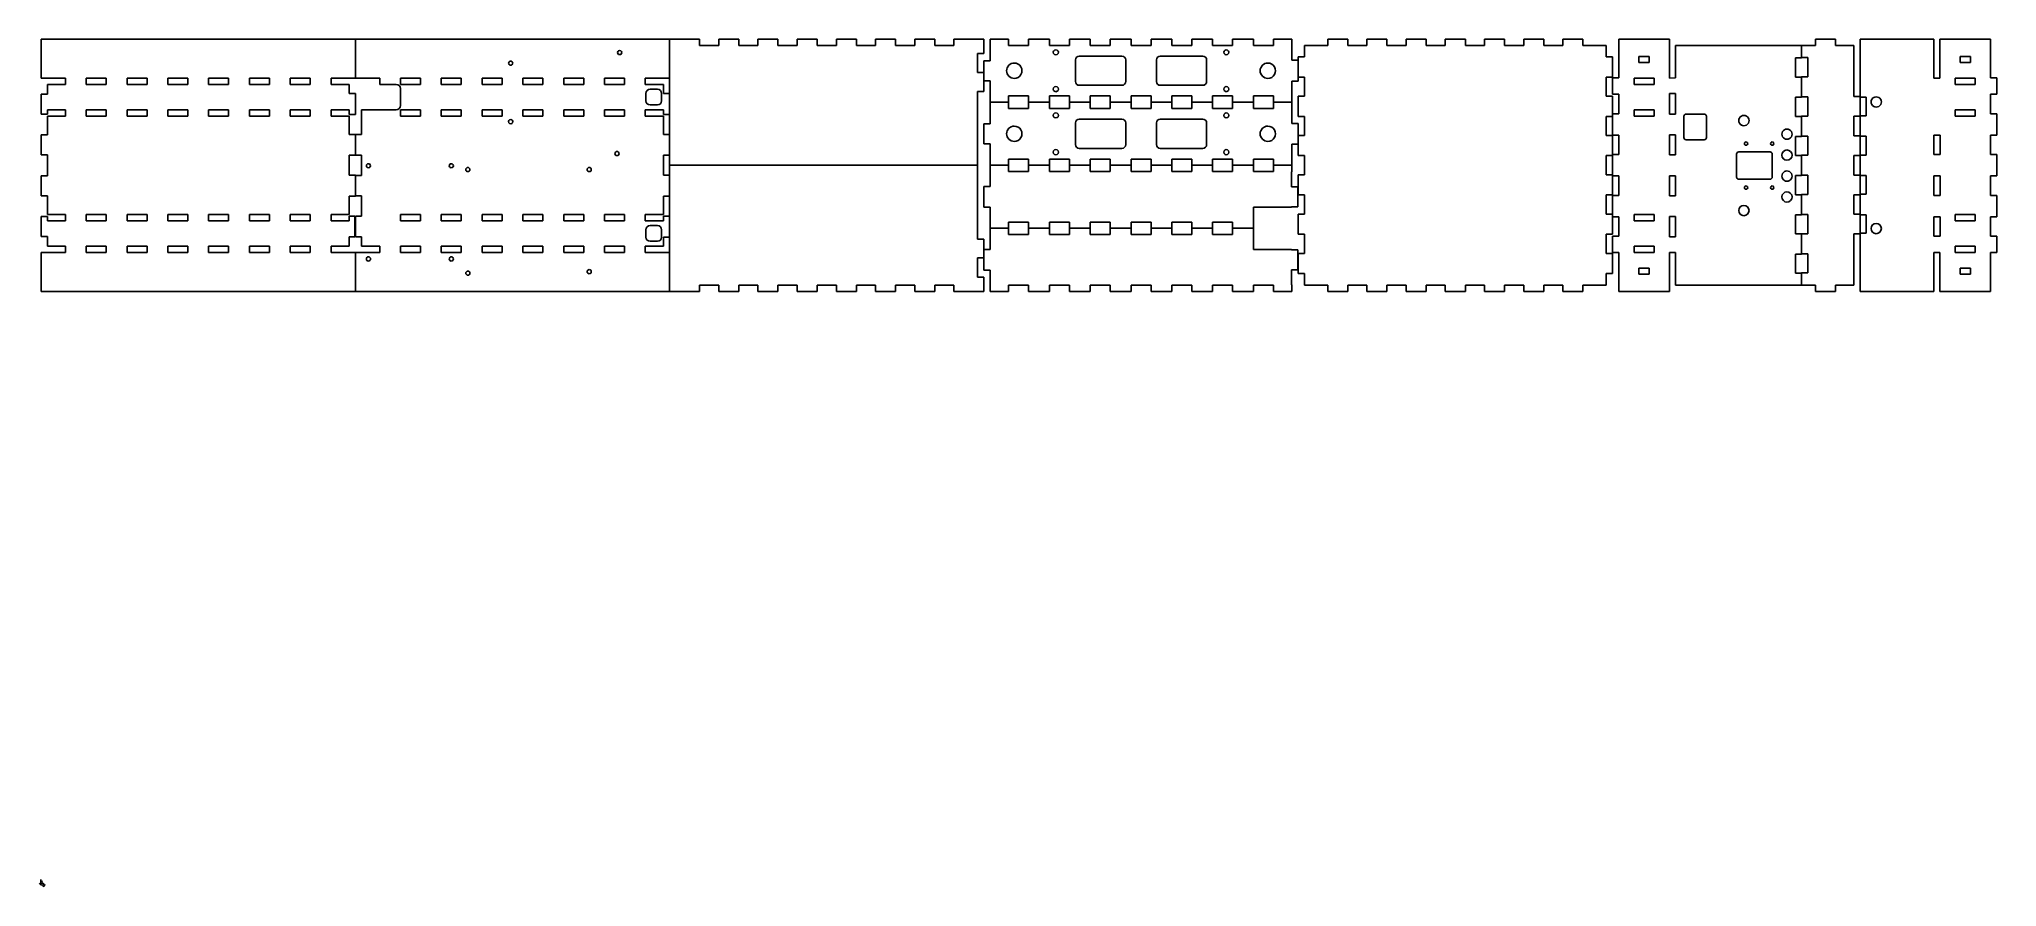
# Model space of a CAD drawing. Extents: x -1 to 935, y 295 to 700.
import ezdxf

# ---------------------------------------------------------------- set-up
doc = ezdxf.new("R2010")
doc.units = 0

msp = doc.modelspace()

# ---------------------------------------------------------------- linework, layer by layer
at = {"layer": 'Layer 1'}
for p, q in [((0.793749, 297.794), (-0.793749, 296.206)), ((0, 298.323), (0, 295.677)), ((1.05833, 297), (0, 295.94167)), ((1.5875, 296.471), (0.52917, 295.41267)), ((2.11666, 295.942), (1.05833, 294.88367))]:
    msp.add_line(p, q, dxfattribs=at)
at = {"layer": 'LAYER_1'}
for p, q in [((314.851, 699.867), (0.132353, 699.867)), ((0.132353, 699.867), (0.132353, 681.267)), ((150.332, 681.267), (150.332, 699.867)), ((275.776, 693.97), (275.64175, 693.469625)), ((275.64175, 693.469625), (275.776, 692.97)), ((276.1415, 694.335875), (275.776, 693.97)), ((275.776, 692.97), (276.1415, 692.60375)), ((276.642, 694.47), (276.1415, 694.335875)), ((276.1415, 692.60375), (276.642, 692.47)), ((277.14175, 694.335875), (276.642, 694.47)), ((276.642, 692.47), (277.14175, 692.60375)), ((277.508, 693.97), (277.14175, 694.335875)), ((277.14175, 692.60375), (277.508, 692.97)), ((277.6415, 693.469625), (277.508, 693.97)), ((277.508, 692.97), (277.6415, 693.469625)), ((300.532, 579.367), (300.532, 699.867)), ((314.851, 696.865), (314.851, 699.867)), ((324.018, 696.865), (314.851, 696.865)), ((333.584, 699.867), (324.018, 699.867)), ((324.018, 699.867), (324.018, 696.865)), ((333.584, 696.865), (333.584, 699.867)), ((342.75, 696.865), (333.584, 696.865)), ((352.316, 699.867), (342.75, 699.867)), ((342.75, 699.867), (342.75, 696.865)), ((352.316, 696.865), (352.316, 699.867)), ((361.482, 696.865), (352.316, 696.865)), ((371.049, 699.867), (361.482, 699.867)), ((361.482, 699.867), (361.482, 696.865)), ((371.049, 696.865), (371.049, 699.867)), ((380.215, 696.865), (371.049, 696.865)), ((389.781, 699.867), (380.215, 699.867)), ((380.215, 699.867), (380.215, 696.865)), ((389.781, 696.865), (389.781, 699.867)), ((398.947, 696.865), (389.781, 696.865)), ((408.514, 699.867), (398.947, 699.867)), ((398.947, 699.867), (398.947, 696.865)), ((408.514, 696.865), (408.514, 699.867)), ((417.68, 696.865), (408.514, 696.865)), ((427.246, 699.867), (417.68, 699.867)), ((417.68, 699.867), (417.68, 696.865)), ((427.246, 696.865), (427.246, 699.867)), ((436.412, 696.865), (427.246, 696.865)), ((450.732, 699.867), (436.412, 699.867)), ((436.412, 699.867), (436.412, 696.865)), ((447.732, 683.903), (447.732, 693.077)), ((447.732, 693.077), (450.732, 693.077)), ((450.732, 693.077), (450.732, 699.867)), ((462.557, 699.867), (453.732, 699.867)), ((453.732, 699.867), (453.732, 689.486)), ((462.557, 696.875), (462.557, 699.867)), ((472.107, 696.875), (462.557, 696.875)), ((482.057, 699.867), (472.107, 699.867)), ((472.107, 699.867), (472.107, 696.875)), ((482.057, 696.875), (482.057, 699.867)), ((491.607, 696.875), (482.057, 696.875)), ((483.999, 694.206), (483.83175, 693.582875)), ((483.83175, 693.582875), (483.999, 692.959)), ((484.456875, 694.66275), (483.999, 694.206)), ((483.999, 692.959), (484.456875, 692.503125)), ((485.082, 694.83), (484.456875, 694.66275)), ((484.456875, 692.503125), (485.082, 692.336)), ((485.707, 694.66275), (485.082, 694.83)), ((485.082, 692.336), (485.707, 692.503125)), ((486.164, 694.206), (485.707, 694.66275)), ((485.707, 692.503125), (486.164, 692.959)), ((486.332, 693.582875), (486.164, 694.206)), ((486.164, 692.959), (486.332, 693.582875)), ((501.557, 699.867), (491.607, 699.867)), ((491.607, 699.867), (491.607, 696.875)), ((501.557, 696.875), (501.557, 699.867)), ((511.107, 696.875), (501.557, 696.875)), ((521.057, 699.867), (511.107, 699.867)), ((511.107, 699.867), (511.107, 696.875)), ((521.057, 696.875), (521.057, 699.867)), ((530.607, 696.875), (521.057, 696.875)), ((540.557, 699.867), (530.607, 699.867)), ((530.607, 699.867), (530.607, 696.875)), ((540.557, 696.875), (540.557, 699.867)), ((550.107, 696.875), (540.557, 696.875)), ((560.057, 699.867), (550.107, 699.867)), ((550.107, 699.867), (550.107, 696.875)), ((560.057, 696.875), (560.057, 699.867)), ((569.607, 696.875), (560.057, 696.875)), ((565.5, 694.206), (565.332, 693.582875)), ((565.332, 693.582875), (565.5, 692.959)), ((565.957, 694.66275), (565.5, 694.206)), ((565.5, 692.959), (565.957, 692.503125)), ((566.582, 694.83), (565.957, 694.66275)), ((565.957, 692.503125), (566.582, 692.336)), ((567.207125, 694.66275), (566.582, 694.83)), ((566.582, 692.336), (567.207125, 692.503125)), ((567.665, 694.206), (567.207125, 694.66275)), ((567.207125, 692.503125), (567.665, 692.959)), ((567.83225, 693.582875), (567.665, 694.206)), ((567.665, 692.959), (567.83225, 693.582875)), ((579.557, 699.867), (569.607, 699.867)), ((569.607, 699.867), (569.607, 696.875)), ((579.557, 696.875), (579.557, 699.867)), ((589.107, 696.875), (579.557, 696.875)), ((597.932, 699.867), (589.107, 699.867)), ((589.107, 699.867), (589.107, 696.875)), ((597.932, 689.772), (597.932, 699.867)), ((615.051, 696.86), (603.932, 696.86)), ((603.932, 696.86), (603.932, 691.36)), ((624.617, 699.867), (615.051, 699.867)), ((615.051, 699.867), (615.051, 696.86)), ((624.617, 696.86), (624.617, 699.867)), ((633.783, 696.86), (624.617, 696.86)), ((643.35, 699.867), (633.783, 699.867)), ((633.783, 699.867), (633.783, 696.86)), ((643.35, 696.86), (643.35, 699.867)), ((652.516, 696.86), (643.35, 696.86)), ((662.082, 699.867), (652.516, 699.867)), ((652.516, 699.867), (652.516, 696.86)), ((662.082, 696.86), (662.082, 699.867)), ((671.248, 696.86), (662.082, 696.86)), ((680.815, 699.867), (671.248, 699.867)), ((671.248, 699.867), (671.248, 696.86)), ((680.815, 696.86), (680.815, 699.867)), ((689.981, 696.86), (680.815, 696.86)), ((699.547, 699.867), (689.981, 699.867)), ((689.981, 699.867), (689.981, 696.86)), ((699.547, 696.86), (699.547, 699.867)), ((708.713, 696.86), (699.547, 696.86)), ((718.279, 699.867), (708.713, 699.867)), ((708.713, 699.867), (708.713, 696.86)), ((718.279, 696.86), (718.279, 699.867)), ((727.446, 696.86), (718.279, 696.86)), ((737.012, 699.867), (727.446, 699.867)), ((727.446, 699.867), (727.446, 696.86)), ((737.012, 696.86), (737.012, 699.867)), ((748.131, 696.86), (737.012, 696.86)), ((748.131, 691.36), (748.131, 696.86)), ((754.132, 681.367), (754.132, 699.867)), ((754.132, 699.867), (778.332, 699.867)), ((778.332, 699.867), (778.332, 681.267)), ((781.332, 681.467), (781.332, 696.867)), ((781.332, 696.867), (848.116, 696.867)), ((841.532, 696.867), (841.532, 690.881)), ((857.682, 699.867), (848.116, 699.867)), ((848.116, 699.867), (848.116, 696.867)), ((857.682, 696.867), (857.682, 699.867)), ((866.462, 696.867), (857.682, 696.867)), ((866.462, 672.499), (866.462, 696.867)), ((869.451, 699.867), (904.72, 699.867)), ((869.451, 579.367), (869.451, 699.867)), ((904.72, 699.867), (904.72, 681.267)), ((907.637, 681.267), (907.637, 699.867)), ((907.637, 699.867), (931.837, 699.867)), ((931.837, 699.867), (931.837, 681.367)), ((223.652469, 688.785563), (223.574, 688.397)), ((223.574, 688.397), (223.652469, 688.007875)), ((223.8665, 689.10325), (223.652469, 688.785563)), ((223.652469, 688.007875), (223.8665, 687.69)), ((224.184031, 689.317813), (223.8665, 689.10325)), ((223.8665, 687.69), (224.184031, 687.475625)), ((224.573, 689.397), (224.184031, 689.317813)), ((224.184031, 687.475625), (224.573, 687.397)), ((224.961391, 689.317813), (224.573, 689.397)), ((224.573, 687.397), (224.961391, 687.475625)), ((225.278625, 689.10325), (224.961391, 689.317813)), ((224.961391, 687.475625), (225.278625, 687.69)), ((225.492547, 688.785563), (225.278625, 689.10325)), ((225.278625, 687.69), (225.492547, 688.007875)), ((225.571, 688.397), (225.492547, 688.785563)), ((225.492547, 688.007875), (225.571, 688.397)), ((450.732, 683.903), (447.732, 683.903)), ((450.73, 674.914), (450.733, 689.485)), ((453.732, 689.486), (450.732, 689.486)), ((461.631648, 685.543633), (461.557, 684.805)), ((461.557, 684.805), (461.631648, 684.06608)), ((461.84575, 686.231688), (461.631648, 685.543633)), ((461.631648, 684.06608), (461.84575, 683.377891)), ((462.63325, 687.397), (461.84575, 686.231688)), ((461.84575, 683.377891), (462.63325, 682.212625)), ((463.801375, 688.182812), (462.63325, 687.397)), ((464.491258, 688.396492), (463.801375, 688.182812)), ((465.232, 688.471), (464.491258, 688.396492)), ((466.190875, 688.344062), (465.232, 688.471)), ((467.0695, 687.97975), (466.190875, 688.344062)), ((467.825125, 687.402812), (467.0695, 687.97975)), ((468.415, 686.638), (467.825125, 687.402812)), ((468.784, 685.745828), (468.415, 686.638)), ((468.415, 682.972), (468.784, 683.863609)), ((468.907, 684.804625), (468.784, 685.745828)), ((468.784, 683.863609), (468.907, 684.804625)), ((494.619125, 690.679), (494.482, 689.992)), ((494.482, 689.992), (494.482, 679.618)), ((495.009, 691.261), (494.619125, 690.679)), ((495.593375, 691.650375), (495.009, 691.261)), ((496.282, 691.787), (495.593375, 691.650375)), ((516.682, 691.787), (496.282, 691.787)), ((517.370625, 691.650375), (516.682, 691.787)), ((517.955, 691.261), (517.370625, 691.650375)), ((518.344875, 690.679), (517.955, 691.261)), ((518.482, 689.992), (518.344875, 690.679)), ((518.482, 679.618), (518.482, 689.992)), ((533.182, 689.992), (533.323469, 690.690547)), ((533.182, 679.618), (533.182, 689.992)), ((533.323469, 690.690547), (533.70925, 691.261125)), ((533.70925, 691.261125), (534.281406, 691.645891)), ((534.281406, 691.645891), (534.982, 691.787)), ((534.982, 691.787), (555.382, 691.787)), ((555.382, 691.787), (556.070625, 691.650375)), ((556.070625, 691.650375), (556.655, 691.261)), ((556.655, 691.261), (557.044875, 690.679)), ((557.044875, 690.679), (557.182, 689.992)), ((557.182, 689.992), (557.182, 679.618)), ((582.831648, 685.543633), (582.757, 684.805)), ((582.757, 684.805), (582.831648, 684.06608)), ((583.04575, 686.231688), (582.831648, 685.543633)), ((582.831648, 684.06608), (583.04575, 683.377891)), ((583.83325, 687.397), (583.04575, 686.231688)), ((583.04575, 683.377891), (583.83325, 682.212625)), ((585.001375, 688.182812), (583.83325, 687.397)), ((585.691258, 688.396492), (585.001375, 688.182812)), ((586.432, 688.471), (585.691258, 688.396492)), ((587.390875, 688.344062), (586.432, 688.471)), ((588.2695, 687.97975), (587.390875, 688.344062)), ((589.025125, 687.402812), (588.2695, 687.97975)), ((589.615, 686.638), (589.025125, 687.402812)), ((589.984, 685.745828), (589.615, 686.638)), ((589.615, 682.972), (589.984, 683.863609)), ((590.107, 684.804625), (589.984, 685.745828)), ((589.984, 683.863609), (590.107, 684.804625)), ((600.932, 689.772), (597.932, 689.772)), ((603.932, 691.36), (600.932, 691.36)), ((600.932, 679.842), (600.932, 691.36)), ((751.131, 691.36), (748.131, 691.36)), ((751.131, 681.77), (751.131, 691.36)), ((768.732, 691.567), (763.732, 691.567)), ((763.732, 691.567), (763.732, 688.767)), ((763.732, 688.767), (768.732, 688.767)), ((763.732, 688.767), (763.732, 688.767)), ((768.732, 688.767), (768.732, 691.567)), ((841.532, 690.881), (838.532, 690.881)), ((838.532, 690.881), (838.532, 681.715)), ((841.531, 691.032), (844.531, 691.032)), ((844.531, 691.032), (844.531, 681.865)), ((922.237, 691.567), (917.237, 691.567)), ((917.237, 691.567), (917.237, 688.767)), ((917.237, 688.767), (922.237, 688.767)), ((922.237, 688.767), (922.237, 691.567)), ((922.237, 691.567), (922.237, 691.567)), ((0.132353, 681.267), (11.7573, 681.267)), ((11.7573, 678.267), (3.13234, 678.267)), ((3.13234, 678.267), (3.13234, 673.642)), ((11.7573, 681.267), (11.7573, 678.267)), ((21.7073, 681.267), (31.2573, 681.267)), ((21.7073, 678.267), (21.7073, 681.267)), ((21.7073, 681.267), (21.7073, 681.267)), ((31.2573, 678.267), (21.7073, 678.267)), ((31.2573, 681.267), (31.2573, 678.267)), ((41.2073, 678.267), (41.2073, 681.267)), ((41.2073, 681.267), (50.7572, 681.267)), ((50.7572, 678.267), (41.2073, 678.267)), ((41.2073, 678.267), (41.2073, 678.267)), ((50.7572, 681.267), (50.7572, 678.267)), ((60.7072, 681.267), (70.2572, 681.267)), ((60.7072, 678.267), (60.7072, 681.267)), ((60.7072, 681.267), (60.7072, 681.267)), ((70.2572, 678.267), (60.7072, 678.267)), ((70.2572, 681.267), (70.2572, 678.267)), ((80.2072, 678.267), (80.2072, 681.267)), ((80.2072, 681.267), (89.7571, 681.267)), ((89.7571, 678.267), (80.2072, 678.267)), ((89.7571, 681.267), (89.7571, 678.267)), ((89.7571, 678.267), (89.7571, 678.267)), ((99.7071, 678.267), (99.7071, 681.267)), ((99.7071, 681.267), (109.257, 681.267)), ((109.257, 678.267), (99.7071, 678.267)), ((109.257, 681.267), (109.257, 678.267)), ((109.257, 678.267), (109.257, 678.267)), ((119.207, 678.267), (119.207, 681.267)), ((119.207, 681.267), (128.757, 681.267)), ((128.757, 678.267), (119.207, 678.267)), ((119.207, 678.267), (119.207, 678.267)), ((128.757, 681.267), (128.757, 678.267)), ((138.707, 678.267), (138.707, 681.267)), ((138.707, 681.267), (161.957, 681.267)), ((147.332, 678.267), (138.707, 678.267)), ((147.332, 673.842), (147.332, 678.267)), ((150.332, 673.842), (147.332, 673.842)), ((150.332, 663.892), (150.332, 673.842)), ((161.957, 681.267), (161.957, 678.267)), ((161.957, 678.267), (169.907, 678.267)), ((169.907, 678.267), (170.672125, 678.115125)), ((170.672125, 678.115125), (171.321, 677.682)), ((171.321, 677.682), (171.754625, 677.032625)), ((171.754625, 677.032625), (171.907, 676.267)), ((171.907, 678.267), (171.907, 681.267)), ((171.907, 681.267), (181.457, 681.267)), ((181.457, 678.267), (171.907, 678.267)), ((171.907, 678.267), (171.907, 678.267)), ((171.907, 676.267), (171.907, 668.117)), ((181.457, 681.267), (181.457, 678.267)), ((191.407, 681.267), (200.957, 681.267)), ((191.407, 678.267), (191.407, 681.267)), ((191.407, 681.267), (191.407, 681.267)), ((200.957, 678.267), (191.407, 678.267)), ((200.957, 681.267), (200.957, 678.267)), ((210.907, 678.267), (210.907, 681.267)), ((210.907, 681.267), (220.457, 681.267)), ((220.457, 678.267), (210.907, 678.267)), ((220.457, 681.267), (220.457, 678.267)), ((220.457, 681.267), (220.457, 681.267)), ((230.407, 678.267), (230.407, 681.267)), ((230.407, 681.267), (239.957, 681.267)), ((239.957, 678.267), (230.407, 678.267)), ((230.407, 678.267), (230.407, 678.267)), ((239.957, 681.267), (239.957, 678.267)), ((249.907, 681.267), (259.457, 681.267)), ((249.907, 678.267), (249.907, 681.267)), ((249.907, 681.267), (249.907, 681.267)), ((259.457, 678.267), (249.907, 678.267)), ((259.457, 681.267), (259.457, 678.267)), ((269.407, 678.267), (269.407, 681.267)), ((269.407, 681.267), (278.957, 681.267)), ((278.957, 678.267), (269.407, 678.267)), ((278.957, 681.267), (278.957, 678.267)), ((278.957, 681.267), (278.957, 681.267)), ((288.907, 678.267), (288.907, 681.267)), ((288.907, 681.267), (300.531, 681.267)), ((297.531, 678.267), (288.907, 678.267)), ((289.3335, 674.707625), (289.182, 673.942)), ((289.182, 673.942), (289.182, 670.442)), ((289.767, 675.357), (289.3335, 674.707625)), ((290.415875, 675.790125), (289.767, 675.357)), ((291.181, 675.942), (290.415875, 675.790125)), ((294.681, 675.942), (291.181, 675.942)), ((295.447, 675.790125), (294.681, 675.942)), ((296.096, 675.357), (295.447, 675.790125)), ((296.529125, 674.707625), (296.096, 675.357)), ((296.681, 673.942), (296.529125, 674.707625)), ((296.681, 670.442), (296.681, 673.942)), ((297.531, 673.942), (297.531, 678.267)), ((300.531, 673.942), (297.531, 673.942)), ((447.732, 674.916), (447.732, 604.319)), ((447.732, 674.916), (450.732, 674.916)), ((450.732, 679.959), (453.732, 679.959)), ((453.732, 679.959), (453.732, 659.361)), ((462.63325, 682.212625), (463.801375, 681.427047)), ((463.801375, 681.427047), (464.491258, 681.213467)), ((464.491258, 681.213467), (465.232, 681.139)), ((465.232, 681.139), (466.190875, 681.265937)), ((466.190875, 681.265937), (467.0695, 681.63025)), ((467.0695, 681.63025), (467.825125, 682.207187)), ((467.825125, 682.207187), (468.415, 682.972)), ((483.999, 676.65), (483.83175, 676.0265)), ((483.83175, 676.0265), (483.999, 675.403)), ((484.456875, 677.10625), (483.999, 676.65)), ((483.999, 675.403), (484.456875, 674.94675)), ((485.082, 677.273), (484.456875, 677.10625)), ((484.456875, 674.94675), (485.082, 674.78)), ((485.707, 677.10625), (485.082, 677.273)), ((485.082, 674.78), (485.707, 674.94675)), ((486.164, 676.65), (485.707, 677.10625)), ((485.707, 674.94675), (486.164, 675.403)), ((486.332, 676.0265), (486.164, 676.65)), ((486.164, 675.403), (486.332, 676.0265)), ((494.482, 679.618), (494.619125, 678.9305)), ((494.619125, 678.9305), (495.009, 678.348)), ((495.009, 678.348), (495.593375, 677.958625)), ((495.593375, 677.958625), (496.282, 677.822)), ((496.282, 677.822), (516.682, 677.822)), ((516.682, 677.822), (517.370625, 677.958625)), ((517.370625, 677.958625), (517.955, 678.348)), ((517.955, 678.348), (518.344875, 678.9305)), ((518.344875, 678.9305), (518.482, 679.618)), ((533.323469, 678.918875), (533.182, 679.618)), ((533.70925, 678.348), (533.323469, 678.918875)), ((534.281406, 677.963125), (533.70925, 678.348)), ((534.982, 677.822), (534.281406, 677.963125)), ((555.382, 677.822), (534.982, 677.822)), ((556.070625, 677.958625), (555.382, 677.822)), ((556.655, 678.348), (556.070625, 677.958625)), ((557.044875, 678.9305), (556.655, 678.348)), ((557.182, 679.618), (557.044875, 678.9305)), ((565.5, 676.65), (565.332, 676.0265)), ((565.332, 676.0265), (565.5, 675.403)), ((565.957, 677.10625), (565.5, 676.65)), ((565.5, 675.403), (565.957, 674.94675)), ((566.582, 677.273), (565.957, 677.10625)), ((565.957, 674.94675), (566.582, 674.78)), ((567.207125, 677.10625), (566.582, 677.273)), ((566.582, 674.78), (567.207125, 674.94675)), ((567.665, 676.65), (567.207125, 677.10625)), ((567.207125, 674.94675), (567.665, 675.403)), ((567.83225, 676.0265), (567.665, 676.65)), ((567.665, 675.403), (567.83225, 676.0265)), ((583.83325, 682.212625), (585.001375, 681.427047)), ((585.001375, 681.427047), (585.691258, 681.213467)), ((585.691258, 681.213467), (586.432, 681.139)), ((586.432, 681.139), (587.390875, 681.265937)), ((587.390875, 681.265937), (588.2695, 681.63025)), ((588.2695, 681.63025), (589.025125, 682.207187)), ((589.025125, 682.207187), (589.615, 682.972)), ((597.932, 659.647), (597.932, 679.842)), ((597.932, 679.842), (600.932, 679.842)), ((600.932, 681.77), (603.932, 681.77)), ((603.932, 681.77), (603.932, 672.581)), ((748.131, 672.581), (748.131, 681.77)), ((748.131, 681.77), (751.131, 681.77)), ((751.132, 673.542), (751.132, 681.367)), ((751.132, 681.367), (754.132, 681.367)), ((761.457, 681.267), (761.438, 678.267)), ((761.438, 678.267), (771.007, 678.267)), ((761.438, 678.267), (761.438, 678.267)), ((771.007, 681.267), (761.457, 681.267)), ((771.007, 678.267), (771.007, 681.267)), ((778.332, 681.267), (781.332, 681.467)), ((781.332, 673.842), (778.332, 673.842)), ((778.332, 673.842), (778.332, 664.092)), ((781.332, 664.092), (781.332, 673.842)), ((781.332, 673.842), (781.332, 673.842)), ((838.532, 681.715), (841.532, 681.715)), ((841.531, 681.865), (841.532, 672.149)), ((844.531, 681.865), (841.531, 681.865)), ((904.72, 681.267), (907.637, 681.267)), ((914.963, 681.267), (914.962, 678.267)), ((914.962, 678.267), (924.531, 678.267)), ((914.962, 678.267), (914.962, 678.267)), ((924.513, 681.267), (914.963, 681.267)), ((924.531, 678.267), (924.513, 681.267)), ((931.837, 681.367), (934.837, 681.367)), ((934.837, 681.367), (934.837, 673.542)), ((3.13234, 673.642), (0.132353, 673.642)), ((0.132353, 673.642), (0.132353, 664.092)), ((3.13234, 664.092), (3.13234, 666.117)), ((3.13234, 666.117), (11.7573, 666.117)), ((11.7573, 666.117), (11.7573, 663.117)), ((21.7073, 663.117), (21.7073, 666.117)), ((21.7073, 666.117), (31.2573, 666.117)), ((31.2573, 666.117), (31.2573, 663.117)), ((41.2073, 666.117), (50.7572, 666.117)), ((41.2073, 663.117), (41.2073, 666.117)), ((41.2073, 666.117), (41.2073, 666.117)), ((50.7572, 666.117), (50.7572, 663.117)), ((60.7072, 666.117), (70.2572, 666.117)), ((60.7072, 663.117), (60.7072, 666.117)), ((60.7072, 666.117), (60.7072, 666.117)), ((70.2572, 666.117), (70.2572, 663.117)), ((80.2072, 663.117), (80.2072, 666.117)), ((80.2072, 666.117), (89.7571, 666.117)), ((89.7571, 666.117), (89.7571, 663.117)), ((99.7071, 663.117), (99.7071, 666.117)), ((99.7071, 666.117), (109.257, 666.117)), ((109.257, 666.117), (109.257, 663.117)), ((109.257, 666.117), (109.257, 666.117)), ((119.207, 663.117), (119.207, 666.117)), ((119.207, 666.117), (128.757, 666.117)), ((128.757, 666.117), (128.757, 663.117)), ((138.707, 663.117), (138.707, 666.117)), ((138.707, 666.117), (147.332, 666.117)), ((147.332, 666.117), (147.332, 663.892)), ((169.907, 666.117), (153.332, 666.117)), ((153.332, 666.117), (153.332, 654.242)), ((170.672125, 666.269375), (169.907, 666.117)), ((171.321, 666.703), (170.672125, 666.269375)), ((171.754625, 667.351875), (171.321, 666.703)), ((171.907, 668.117), (171.754625, 667.351875)), ((171.907, 663.117), (171.907, 666.117)), ((171.907, 666.117), (181.457, 666.117)), ((181.457, 666.117), (181.457, 663.117)), ((191.407, 663.117), (191.407, 666.117)), ((191.407, 666.117), (200.957, 666.117)), ((200.957, 666.117), (200.957, 663.117)), ((200.957, 666.117), (200.957, 666.117)), ((210.907, 663.117), (210.907, 666.117)), ((210.907, 666.117), (220.457, 666.117)), ((220.457, 666.117), (220.457, 663.117)), ((230.407, 666.117), (239.957, 666.117)), ((230.407, 663.117), (230.407, 666.117)), ((230.407, 666.117), (230.407, 666.117)), ((239.957, 666.117), (239.957, 663.117)), ((249.907, 663.117), (249.907, 666.117)), ((249.907, 666.117), (259.457, 666.117)), ((259.457, 666.117), (259.457, 663.117)), ((269.407, 663.117), (269.407, 666.117)), ((269.407, 666.117), (278.957, 666.117)), ((278.957, 666.117), (278.957, 663.117)), ((278.957, 666.117), (278.957, 666.117)), ((288.907, 663.117), (288.907, 666.117)), ((288.907, 666.117), (297.531, 666.117)), ((289.182, 670.442), (289.3335, 669.676875)), ((289.3335, 669.676875), (289.767, 669.028)), ((289.767, 669.028), (290.415875, 668.594375)), ((290.415875, 668.594375), (291.181, 668.442)), ((291.181, 668.442), (294.681, 668.442)), ((294.681, 668.442), (295.447, 668.594375)), ((295.447, 668.594375), (296.096, 669.028)), ((296.096, 669.028), (296.529125, 669.676875)), ((296.529125, 669.676875), (296.681, 670.442)), ((297.531, 666.117), (297.531, 663.892)), ((462.557, 669.742), (453.732, 669.742)), ((462.557, 666.75), (462.557, 672.735)), ((462.557, 672.735), (472.107, 672.735)), ((472.107, 666.75), (462.557, 666.75)), ((472.107, 672.735), (472.107, 666.75)), ((482.057, 669.742), (472.107, 669.742)), ((482.057, 666.75), (482.057, 672.735)), ((482.057, 672.735), (491.607, 672.735)), ((491.607, 666.75), (482.057, 666.75)), ((484.456875, 664.53775), (483.999, 664.081)), ((485.082, 664.705), (484.456875, 664.53775)), ((485.707, 664.53775), (485.082, 664.705)), ((486.164, 664.081), (485.707, 664.53775)), ((491.607, 672.735), (491.607, 666.75)), ((501.557, 669.742), (491.607, 669.742)), ((501.557, 666.75), (501.557, 672.735)), ((501.557, 672.735), (511.107, 672.735)), ((511.107, 666.75), (501.557, 666.75)), ((511.107, 672.735), (511.107, 666.75)), ((521.057, 669.742), (511.107, 669.742)), ((521.057, 666.75), (521.057, 672.735)), ((521.057, 672.735), (530.607, 672.735)), ((530.607, 666.75), (521.057, 666.75)), ((530.607, 672.735), (530.607, 666.75)), ((540.557, 669.742), (530.607, 669.742)), ((540.557, 666.75), (540.557, 672.735)), ((540.557, 672.735), (550.107, 672.735)), ((550.107, 666.75), (540.557, 666.75)), ((550.107, 672.735), (550.107, 666.75)), ((560.057, 669.742), (550.107, 669.742)), ((560.057, 666.75), (560.057, 672.735)), ((560.057, 672.735), (569.607, 672.735)), ((569.607, 666.75), (560.057, 666.75)), ((565.957, 664.53775), (565.5, 664.081)), ((566.582, 664.705), (565.957, 664.53775)), ((567.207125, 664.53775), (566.582, 664.705)), ((567.665, 664.081), (567.207125, 664.53775)), ((569.607, 672.735), (569.607, 666.75)), ((579.557, 669.742), (569.607, 669.742)), ((579.557, 666.75), (579.557, 672.735)), ((579.557, 672.735), (589.107, 672.735)), ((589.107, 666.75), (579.557, 666.75)), ((589.107, 672.735), (589.107, 666.75)), ((597.932, 669.742), (589.107, 669.742)), ((603.932, 672.581), (600.932, 672.581)), ((600.932, 672.581), (600.932, 662.991)), ((751.131, 672.581), (748.131, 672.581)), ((751.132, 654.042), (751.131, 672.581)), ((754.132, 673.542), (751.132, 673.542)), ((754.132, 664.192), (754.132, 673.542)), ((771.007, 666.117), (761.438, 666.117)), ((761.438, 666.117), (761.438, 663.117)), ((771.007, 663.117), (771.007, 666.117)), ((841.532, 672.149), (838.532, 672.149)), ((838.532, 672.149), (838.532, 662.982)), ((841.531, 672.299), (844.531, 672.299)), ((844.531, 672.299), (844.531, 663.133)), ((869.451, 672.499), (866.462, 672.499)), ((872.44, 672.199), (869.451, 672.199)), ((872.44, 663.232), (872.44, 672.199)), ((874.7445, 669.867), (874.826625, 670.496)), ((874.826625, 669.238), (874.7445, 669.867)), ((874.826625, 670.496), (875.073, 671.092)), ((875.073, 668.642), (874.826625, 669.238)), ((875.073, 671.092), (875.465719, 671.603188)), ((875.465719, 668.130813), (875.073, 668.642)), ((875.465719, 671.603188), (875.96925, 671.98875)), ((875.96925, 667.74525), (875.465719, 668.130813)), ((875.96925, 671.98875), (876.554906, 672.232188)), ((876.554906, 667.501812), (875.96925, 667.74525)), ((876.554906, 672.232188), (877.194, 672.317)), ((877.194, 667.417), (876.554906, 667.501812)), ((877.194, 672.317), (877.833672, 672.232188)), ((877.833672, 667.501812), (877.194, 667.417)), ((877.833672, 672.232188), (878.419625, 671.98875)), ((878.419625, 667.74525), (877.833672, 667.501812)), ((878.419625, 671.98875), (878.923266, 671.603188)), ((878.923266, 668.130813), (878.419625, 667.74525)), ((878.923266, 671.603188), (879.316, 671.092)), ((879.316, 668.642), (878.923266, 668.130813)), ((879.316, 671.092), (879.562375, 670.496)), ((879.562375, 669.238), (879.316, 668.642)), ((879.562375, 670.496), (879.6445, 669.867)), ((879.6445, 669.867), (879.562375, 669.238)), ((924.531, 666.117), (914.962, 666.117)), ((914.962, 666.117), (914.962, 663.117)), ((924.531, 663.117), (924.531, 666.117)), ((924.531, 666.117), (924.531, 666.117)), ((934.837, 673.542), (931.837, 673.542)), ((931.837, 673.542), (931.837, 664.192)), ((0.132353, 664.092), (3.13234, 664.092)), ((11.7573, 663.117), (3.13234, 663.117)), ((3.13234, 663.117), (3.13234, 654.142)), ((31.2573, 663.117), (21.7073, 663.117)), ((31.2573, 663.117), (31.2573, 663.117)), ((50.7572, 663.117), (41.2073, 663.117)), ((70.2572, 663.117), (60.7072, 663.117)), ((89.7571, 663.117), (80.2072, 663.117)), ((89.7571, 663.117), (89.7571, 663.117)), ((109.257, 663.117), (99.7071, 663.117)), ((128.757, 663.117), (119.207, 663.117)), ((128.757, 663.117), (128.757, 663.117)), ((147.332, 663.117), (138.707, 663.117)), ((147.332, 663.892), (150.332, 663.892)), ((147.332, 654.342), (147.332, 663.117)), ((181.457, 663.117), (171.907, 663.117)), ((171.907, 663.117), (171.907, 663.117)), ((200.957, 663.117), (191.407, 663.117)), ((220.457, 663.117), (210.907, 663.117)), ((220.457, 663.117), (220.457, 663.117)), ((223.706, 660.957), (223.57175, 660.457375)), ((223.57175, 660.457375), (223.706, 659.957)), ((224.07225, 661.32325), (223.706, 660.957)), ((223.706, 659.957), (224.07225, 659.591125)), ((224.572, 661.457), (224.07225, 661.32325)), ((224.07225, 659.591125), (224.572, 659.457)), ((225.072125, 661.32325), (224.572, 661.457)), ((224.572, 659.457), (225.072125, 659.591125)), ((225.438, 660.957), (225.072125, 661.32325)), ((225.072125, 659.591125), (225.438, 659.957)), ((225.57225, 660.457375), (225.438, 660.957)), ((225.438, 659.957), (225.57225, 660.457375)), ((239.957, 663.117), (230.407, 663.117)), ((259.457, 663.117), (249.907, 663.117)), ((259.457, 663.117), (259.457, 663.117)), ((278.957, 663.117), (269.407, 663.117)), ((297.531, 663.117), (288.907, 663.117)), ((297.531, 663.892), (300.531, 663.892)), ((297.531, 654.342), (297.531, 663.117)), ((453.732, 659.361), (450.732, 659.361)), ((450.732, 659.361), (450.732, 649.834)), ((461.631648, 655.418633), (461.557, 654.68)), ((461.84575, 656.106688), (461.631648, 655.418633)), ((462.63325, 657.272), (461.84575, 656.106688)), ((463.801375, 658.057812), (462.63325, 657.272)), ((464.491258, 658.271492), (463.801375, 658.057812)), ((465.232, 658.346), (464.491258, 658.271492)), ((466.190875, 658.219062), (465.232, 658.346)), ((467.0695, 657.85475), (466.190875, 658.219062)), ((467.825125, 657.277812), (467.0695, 657.85475)), ((468.415, 656.513), (467.825125, 657.277812)), ((468.784, 655.620828), (468.415, 656.513)), ((468.907, 654.679625), (468.784, 655.620828)), ((483.999, 664.081), (483.83175, 663.4575)), ((483.83175, 663.4575), (483.999, 662.834)), ((483.999, 662.834), (484.456875, 662.378125)), ((484.456875, 662.378125), (485.082, 662.211)), ((485.082, 662.211), (485.707, 662.378125)), ((485.707, 662.378125), (486.164, 662.834)), ((486.332, 663.4575), (486.164, 664.081)), ((486.164, 662.834), (486.332, 663.4575)), ((494.619125, 660.554), (494.482, 659.867)), ((494.482, 659.867), (494.482, 649.493)), ((495.009, 661.136), (494.619125, 660.554)), ((495.593375, 661.525375), (495.009, 661.136)), ((496.282, 661.662), (495.593375, 661.525375)), ((516.682, 661.662), (496.282, 661.662)), ((517.370625, 661.525375), (516.682, 661.662)), ((517.955, 661.136), (517.370625, 661.525375)), ((518.344875, 660.554), (517.955, 661.136)), ((518.482, 659.867), (518.344875, 660.554)), ((518.482, 649.493), (518.482, 659.867)), ((533.182, 659.867), (533.323469, 660.565547)), ((533.182, 649.493), (533.182, 659.867)), ((533.323469, 660.565547), (533.70925, 661.136125)), ((533.70925, 661.136125), (534.281406, 661.520891)), ((534.281406, 661.520891), (534.982, 661.662)), ((534.982, 661.662), (555.382, 661.662)), ((555.382, 661.662), (556.070625, 661.525375)), ((556.070625, 661.525375), (556.655, 661.136)), ((556.655, 661.136), (557.044875, 660.554)), ((557.044875, 660.554), (557.182, 659.867)), ((557.182, 659.867), (557.182, 649.493)), ((565.5, 664.081), (565.332, 663.4575)), ((565.332, 663.4575), (565.5, 662.834)), ((565.5, 662.834), (565.957, 662.378125)), ((565.957, 662.378125), (566.582, 662.211)), ((566.582, 662.211), (567.207125, 662.378125)), ((567.207125, 662.378125), (567.665, 662.834)), ((567.83225, 663.4575), (567.665, 664.081)), ((567.665, 662.834), (567.83225, 663.4575)), ((582.831648, 655.418633), (582.757, 654.68)), ((583.04575, 656.106688), (582.831648, 655.418633)), ((583.83325, 657.272), (583.04575, 656.106688)), ((585.001375, 658.057812), (583.83325, 657.272)), ((585.691258, 658.271492), (585.001375, 658.057812)), ((586.432, 658.346), (585.691258, 658.271492)), ((587.390875, 658.219062), (586.432, 658.346)), ((588.2695, 657.85475), (587.390875, 658.219062)), ((589.025125, 657.277812), (588.2695, 657.85475)), ((589.615, 656.513), (589.025125, 657.277812)), ((589.984, 655.620828), (589.615, 656.513)), ((590.107, 654.679625), (589.984, 655.620828)), ((600.932, 659.647), (597.932, 659.647)), ((600.932, 662.991), (603.932, 662.991)), ((600.932, 659.647), (600.932, 644.212)), ((603.932, 662.991), (603.932, 653.802)), ((748.131, 653.802), (748.131, 662.991)), ((748.131, 662.991), (751.131, 662.991)), ((751.132, 664.192), (754.132, 664.192)), ((761.438, 663.117), (771.007, 663.117)), ((771.007, 663.117), (771.007, 663.117)), ((778.332, 664.092), (781.332, 664.092)), ((785.363625, 663.425125), (785.285, 663.036)), ((785.285, 663.036), (785.285, 652.852)), ((785.578, 663.743), (785.363625, 663.425125)), ((785.895875, 663.957375), (785.578, 663.743)), ((786.285, 664.036), (785.895875, 663.957375)), ((795.014, 664.036), (786.285, 664.036)), ((795.403547, 663.957375), (795.014, 664.036)), ((795.721375, 663.743), (795.403547, 663.957375)), ((795.935516, 663.425125), (795.721375, 663.743)), ((796.014, 663.036), (795.935516, 663.425125)), ((796.014, 652.852), (796.014, 663.036)), ((811.5145, 660.967), (811.596625, 661.596)), ((811.596625, 660.338), (811.5145, 660.967)), ((811.596625, 661.596), (811.843, 662.192)), ((811.843, 659.742), (811.596625, 660.338)), ((811.843, 662.192), (812.236156, 662.703188)), ((812.236156, 659.230812), (811.843, 659.742)), ((812.236156, 662.703188), (812.73975, 663.08875)), ((812.73975, 658.84525), (812.236156, 659.230812)), ((812.73975, 663.08875), (813.325469, 663.332188)), ((813.325469, 658.601813), (812.73975, 658.84525)), ((813.325469, 663.332188), (813.965, 663.417)), ((813.965, 658.517), (813.325469, 658.601813)), ((813.965, 663.417), (814.604094, 663.332188)), ((814.604094, 658.601813), (813.965, 658.517)), ((814.604094, 663.332188), (815.18975, 663.08875)), ((815.18975, 658.84525), (814.604094, 658.601813)), ((815.18975, 663.08875), (815.693281, 662.703188)), ((815.693281, 659.230812), (815.18975, 658.84525)), ((815.693281, 662.703188), (816.086, 662.192)), ((816.086, 659.742), (815.693281, 659.230812)), ((816.086, 662.192), (816.332375, 661.596)), ((816.332375, 660.338), (816.086, 659.742)), ((816.332375, 661.596), (816.4145, 660.967)), ((816.4145, 660.967), (816.332375, 660.338)), ((832.08025, 654.467), (832.162187, 655.096)), ((832.162187, 655.096), (832.408, 655.692)), ((832.408, 655.692), (832.801297, 656.203188)), ((832.801297, 656.203188), (833.305125, 656.58875)), ((833.305125, 656.58875), (833.890891, 656.832188)), ((833.890891, 656.832188), (834.53, 656.917)), ((834.53, 656.917), (835.169531, 656.832188)), ((835.169531, 656.832188), (835.75525, 656.58875)), ((835.75525, 656.58875), (836.258844, 656.203188)), ((836.258844, 656.203188), (836.652, 655.692)), ((836.652, 655.692), (836.898375, 655.096)), ((836.898375, 655.096), (836.9805, 654.467)), ((838.532, 662.982), (841.532, 662.982)), ((841.531, 663.133), (841.532, 653.416)), ((844.531, 663.133), (841.531, 663.133)), ((866.462, 653.667), (866.462, 663.033)), ((866.462, 663.033), (869.451, 663.033)), ((869.451, 663.232), (872.44, 663.232)), ((914.962, 663.117), (924.531, 663.117)), ((931.837, 664.192), (934.837, 664.192)), ((934.837, 664.192), (934.837, 654.042)), ((3.13234, 654.142), (0.132353, 654.142)), ((0.132353, 654.142), (0.132353, 644.592)), ((150.332, 654.342), (147.332, 654.342)), ((150.332, 644.392), (150.332, 654.342)), ((153.332, 654.242), (150.332, 654.242)), ((274.451469, 645.606125), (274.373, 645.217)), ((274.6655, 645.924), (274.451469, 645.606125)), ((274.983031, 646.138375), (274.6655, 645.924)), ((275.372, 646.217), (274.983031, 646.138375)), ((275.760969, 646.138375), (275.372, 646.217)), ((276.0785, 645.924), (275.760969, 646.138375)), ((276.292531, 645.606125), (276.0785, 645.924)), ((276.371, 645.217), (276.292531, 645.606125)), ((300.531, 654.342), (297.531, 654.342)), ((450.732, 649.834), (453.732, 649.834)), ((453.732, 629.517), (453.732, 649.834)), ((461.557, 654.68), (461.631648, 653.94108)), ((461.631648, 653.94108), (461.84575, 653.252891)), ((461.84575, 653.252891), (462.63325, 652.087625)), ((462.63325, 652.087625), (463.801375, 651.302047)), ((463.801375, 651.302047), (464.491258, 651.088467)), ((464.491258, 651.088467), (465.232, 651.014)), ((465.232, 651.014), (466.190875, 651.140797)), ((466.190875, 651.140797), (467.0695, 651.504875)), ((467.0695, 651.504875), (467.825125, 652.081766)), ((467.825125, 652.081766), (468.415, 652.847)), ((468.415, 652.847), (468.784, 653.738609)), ((468.784, 653.738609), (468.907, 654.679625)), ((483.999, 646.525), (483.83175, 645.9015)), ((483.83175, 645.9015), (483.999, 645.278)), ((484.456875, 646.98125), (483.999, 646.525)), ((485.082, 647.148), (484.456875, 646.98125)), ((485.707, 646.98125), (485.082, 647.148)), ((486.164, 646.525), (485.707, 646.98125)), ((486.332, 645.9015), (486.164, 646.525)), ((486.164, 645.278), (486.332, 645.9015)), ((494.482, 649.493), (494.619125, 648.8055)), ((494.619125, 648.8055), (495.009, 648.223)), ((495.009, 648.223), (495.593375, 647.833625)), ((495.593375, 647.833625), (496.282, 647.697)), ((496.282, 647.697), (516.682, 647.697)), ((516.682, 647.697), (517.370625, 647.833625)), ((517.370625, 647.833625), (517.955, 648.223)), ((517.955, 648.223), (518.344875, 648.8055)), ((518.344875, 648.8055), (518.482, 649.493)), ((533.323469, 648.793875), (533.182, 649.493)), ((533.70925, 648.223), (533.323469, 648.793875)), ((534.281406, 647.838125), (533.70925, 648.223)), ((534.982, 647.697), (534.281406, 647.838125)), ((555.382, 647.697), (534.982, 647.697)), ((556.070625, 647.833625), (555.382, 647.697)), ((556.655, 648.223), (556.070625, 647.833625)), ((557.044875, 648.8055), (556.655, 648.223)), ((557.182, 649.493), (557.044875, 648.8055)), ((565.5, 646.525), (565.332, 645.9015)), ((565.332, 645.9015), (565.5, 645.278)), ((565.957, 646.98125), (565.5, 646.525)), ((566.582, 647.148), (565.957, 646.98125)), ((567.207125, 646.98125), (566.582, 647.148)), ((567.665, 646.525), (567.207125, 646.98125)), ((567.83225, 645.9015), (567.665, 646.525)), ((567.665, 645.278), (567.83225, 645.9015)), ((582.757, 654.68), (582.831648, 653.94108)), ((582.831648, 653.94108), (583.04575, 653.252891)), ((583.04575, 653.252891), (583.83325, 652.087625)), ((583.83325, 652.087625), (585.001375, 651.302047)), ((585.001375, 651.302047), (585.691258, 651.088467)), ((585.691258, 651.088467), (586.432, 651.014)), ((586.432, 651.014), (587.390875, 651.140797)), ((587.390875, 651.140797), (588.2695, 651.504875)), ((588.2695, 651.504875), (589.025125, 652.081766)), ((589.025125, 652.081766), (589.615, 652.847)), ((589.615, 652.847), (589.984, 653.738609)), ((589.984, 653.738609), (590.107, 654.679625)), ((597.932, 649.717), (600.932, 649.717)), ((597.932, 649.717), (597.932, 636.533)), ((603.932, 653.802), (600.932, 653.802)), ((751.131, 653.802), (748.131, 653.802)), ((751.131, 625.432), (751.131, 653.802)), ((754.132, 654.042), (751.132, 654.042)), ((754.132, 644.692), (754.132, 654.042)), ((781.332, 654.142), (778.332, 654.142)), ((778.332, 654.142), (778.332, 644.592)), ((781.332, 644.592), (781.332, 654.142)), ((785.285, 652.852), (785.363625, 652.462453)), ((785.363625, 652.462453), (785.578, 652.144625)), ((785.578, 652.144625), (785.895875, 651.930484)), ((785.895875, 651.930484), (786.285, 651.852)), ((786.285, 651.852), (795.014, 651.852)), ((795.014, 651.852), (795.403547, 651.930484)), ((795.403547, 651.930484), (795.721375, 652.144625)), ((795.721375, 652.144625), (795.935516, 652.462453)), ((795.935516, 652.462453), (796.014, 652.852)), ((810.757625, 645.674), (810.543484, 645.356125)), ((811.075453, 645.888375), (810.757625, 645.674)), ((811.465, 645.967), (811.075453, 645.888375)), ((826.465, 645.967), (811.465, 645.967)), ((814.16475, 649.966625), (814.272, 650.367)), ((814.272, 649.567), (814.16475, 649.966625)), ((814.272, 650.367), (814.564875, 650.659625)), ((814.564875, 649.274), (814.272, 649.567)), ((814.564875, 650.659625), (814.965, 650.767)), ((814.965, 649.167), (814.564875, 649.274)), ((814.965, 650.767), (815.365125, 650.659625)), ((815.365125, 649.274), (814.965, 649.167)), ((815.365125, 650.659625), (815.658, 650.367)), ((815.658, 649.567), (815.365125, 649.274)), ((815.658, 650.367), (815.7645, 649.966625)), ((815.7645, 649.966625), (815.658, 649.567)), ((826.854125, 645.888375), (826.465, 645.967)), ((826.66475, 649.966625), (826.772, 650.367)), ((826.772, 649.567), (826.66475, 649.966625)), ((826.772, 650.367), (827.064875, 650.659625)), ((827.064875, 649.274), (826.772, 649.567)), ((827.172, 645.674), (826.854125, 645.888375)), ((827.064875, 650.659625), (827.465, 650.767)), ((827.465, 649.167), (827.064875, 649.274)), ((827.386375, 645.356125), (827.172, 645.674)), ((827.465, 650.767), (827.864625, 650.659625)), ((827.864625, 649.274), (827.465, 649.167)), ((827.864625, 650.659625), (828.157, 650.367)), ((828.157, 649.567), (827.864625, 649.274)), ((828.157, 650.367), (828.26425, 649.966625)), ((828.26425, 649.966625), (828.157, 649.567)), ((832.162187, 653.838), (832.08025, 654.467)), ((832.408, 653.242), (832.162187, 653.838)), ((832.274375, 645.420047), (832.799, 646.198625)), ((832.801297, 652.730812), (832.408, 653.242)), ((832.799, 646.198625), (833.577125, 646.723891)), ((833.305125, 652.34525), (832.801297, 652.730812)), ((833.890891, 652.101813), (833.305125, 652.34525)), ((833.577125, 646.723891), (834.53, 646.917)), ((834.53, 652.017), (833.890891, 652.101813)), ((835.169531, 652.101813), (834.53, 652.017)), ((834.53, 646.917), (835.483297, 646.723891)), ((835.75525, 652.34525), (835.169531, 652.101813)), ((835.483297, 646.723891), (836.261375, 646.198625)), ((836.258844, 652.730812), (835.75525, 652.34525)), ((836.652, 653.242), (836.258844, 652.730812)), ((836.261375, 646.198625), (836.785766, 645.420047)), ((836.898375, 653.838), (836.652, 653.242)), ((836.9805, 654.467), (836.898375, 653.838)), ((841.532, 653.416), (838.532, 653.416)), ((838.532, 653.416), (838.532, 644.25)), ((841.531, 653.567), (844.531, 653.567)), ((844.531, 653.567), (844.531, 644.4)), ((869.451, 653.667), (866.462, 653.667)), ((872.44, 653.466), (869.451, 653.466)), ((872.44, 644.5), (872.44, 653.466)), ((904.72, 654.042), (904.72, 644.692)), ((907.72, 654.042), (904.72, 654.042)), ((904.72, 654.042), (904.72, 654.042)), ((907.72, 644.692), (907.72, 654.042)), ((934.837, 654.042), (931.837, 654.042)), ((931.837, 654.042), (931.837, 644.692)), ((0.132353, 644.592), (3.13234, 644.592)), ((3.13234, 644.592), (3.13234, 634.642)), ((147.332, 634.842), (147.332, 644.392)), ((147.332, 644.392), (150.332, 644.392)), ((150.332, 644.492), (153.332, 644.492)), ((153.332, 644.492), (153.332, 634.742)), ((155.711, 639.878), (155.57675, 639.378375)), ((155.57675, 639.378375), (155.711, 638.878)), ((156.07725, 640.24425), (155.711, 639.878)), ((155.711, 638.878), (156.07725, 638.512125)), ((156.577, 640.378), (156.07725, 640.24425)), ((156.07725, 638.512125), (156.577, 638.378)), ((157.07675, 640.24425), (156.577, 640.378)), ((156.577, 638.378), (157.07675, 638.512125)), ((157.443, 639.878), (157.07675, 640.24425)), ((157.07675, 638.512125), (157.443, 638.878)), ((157.57725, 639.378375), (157.443, 639.878)), ((157.443, 638.878), (157.57725, 639.378375)), ((195.307, 639.878), (195.17275, 639.378375)), ((195.17275, 639.378375), (195.307, 638.878)), ((195.67325, 640.24425), (195.307, 639.878)), ((195.307, 638.878), (195.67325, 638.512125)), ((196.173, 640.378), (195.67325, 640.24425)), ((195.67325, 638.512125), (196.173, 638.378)), ((196.67275, 640.24425), (196.173, 640.378)), ((196.173, 638.378), (196.67275, 638.512125)), ((197.039, 639.878), (196.67275, 640.24425)), ((196.67275, 638.512125), (197.039, 638.878)), ((197.17325, 639.378375), (197.039, 639.878)), ((197.039, 638.878), (197.17325, 639.378375)), ((203.169469, 637.967125), (203.091, 637.578)), ((203.091, 637.578), (203.169469, 637.189437)), ((203.3835, 638.285), (203.169469, 637.967125)), ((203.169469, 637.189437), (203.3835, 636.87175)), ((203.701031, 638.499375), (203.3835, 638.285)), ((203.3835, 636.87175), (203.701031, 636.657187)), ((204.09, 638.578), (203.701031, 638.499375)), ((203.701031, 636.657187), (204.09, 636.578)), ((204.478969, 638.499375), (204.09, 638.578)), ((204.09, 636.578), (204.478969, 636.657187)), ((204.7965, 638.285), (204.478969, 638.499375)), ((204.478969, 636.657187), (204.7965, 636.87175)), ((205.010531, 637.967125), (204.7965, 638.285)), ((204.7965, 636.87175), (205.010531, 637.189437)), ((205.089, 637.578), (205.010531, 637.967125)), ((205.010531, 637.189437), (205.089, 637.578)), ((261.169469, 637.967125), (261.091, 637.578)), ((261.091, 637.578), (261.169469, 637.189437)), ((261.3835, 638.285), (261.169469, 637.967125)), ((261.169469, 637.189437), (261.3835, 636.87175)), ((261.701031, 638.499375), (261.3835, 638.285)), ((261.3835, 636.87175), (261.701031, 636.657187)), ((262.09, 638.578), (261.701031, 638.499375)), ((261.701031, 636.657187), (262.09, 636.578)), ((262.478969, 638.499375), (262.09, 638.578)), ((262.09, 636.578), (262.478969, 636.657187)), ((262.7965, 638.285), (262.478969, 638.499375)), ((262.478969, 636.657187), (262.7965, 636.87175)), ((263.010531, 637.967125), (262.7965, 638.285)), ((262.7965, 636.87175), (263.010531, 637.189437)), ((263.089, 637.578), (263.010531, 637.967125)), ((263.010531, 637.189437), (263.089, 637.578)), ((274.373, 645.217), (274.451469, 644.828437)), ((274.451469, 644.828437), (274.6655, 644.51075)), ((274.6655, 644.51075), (274.983031, 644.296187)), ((274.983031, 644.296187), (275.372, 644.217)), ((275.372, 644.217), (275.760969, 644.296187)), ((275.760969, 644.296187), (276.0785, 644.51075)), ((276.0785, 644.51075), (276.292531, 644.828437)), ((276.292531, 644.828437), (276.371, 645.217)), ((297.531, 634.842), (297.531, 644.392)), ((297.531, 644.392), (300.531, 644.392)), ((300.532, 639.617), (447.732, 639.617)), ((453.732, 639.617), (462.557, 639.617)), ((462.557, 642.61), (472.107, 642.61)), ((462.557, 642.61), (462.557, 636.624)), ((462.557, 636.624), (472.107, 636.624)), ((472.107, 636.624), (472.107, 642.61)), ((472.107, 639.617), (482.057, 639.617)), ((482.057, 642.61), (491.607, 642.61)), ((482.057, 642.61), (482.057, 636.624)), ((482.057, 636.624), (491.607, 636.624)), ((483.999, 645.278), (484.456875, 644.82175)), ((484.456875, 644.82175), (485.082, 644.655)), ((485.082, 644.655), (485.707, 644.82175)), ((485.707, 644.82175), (486.164, 645.278)), ((491.607, 636.624), (491.607, 642.61)), ((491.607, 639.617), (501.557, 639.617)), ((501.557, 642.61), (511.107, 642.61)), ((501.557, 642.61), (501.557, 636.624)), ((501.557, 636.624), (511.107, 636.624)), ((511.107, 636.624), (511.107, 642.61)), ((511.107, 639.617), (521.057, 639.617)), ((521.057, 642.61), (530.607, 642.61)), ((521.057, 642.61), (521.057, 636.624)), ((521.057, 636.624), (530.607, 636.624)), ((530.607, 636.624), (530.607, 642.61)), ((530.607, 639.617), (540.557, 639.617)), ((540.557, 642.61), (550.107, 642.61)), ((540.557, 642.61), (540.557, 636.624)), ((540.557, 636.624), (550.107, 636.624)), ((550.107, 636.624), (550.107, 642.61)), ((550.107, 639.617), (560.057, 639.617)), ((560.057, 642.61), (560.057, 636.624)), ((560.057, 642.61), (569.607, 642.61)), ((560.057, 636.624), (569.607, 636.624)), ((565.5, 645.278), (565.957, 644.82175)), ((565.957, 644.82175), (566.582, 644.655)), ((566.582, 644.655), (567.207125, 644.82175)), ((567.207125, 644.82175), (567.665, 645.278)), ((569.607, 636.624), (569.607, 642.61)), ((569.607, 639.617), (579.557, 639.617)), ((579.557, 642.61), (589.107, 642.61)), ((579.557, 642.61), (579.557, 636.624)), ((579.557, 636.624), (589.107, 636.624)), ((589.107, 636.624), (589.107, 642.61)), ((589.107, 639.617), (597.932, 639.617)), ((597.932, 636.533), (597.732, 636.533)), ((597.732, 636.533), (597.732, 629.245)), ((600.932, 644.212), (603.932, 644.212)), ((603.932, 644.212), (603.932, 635.023)), ((748.131, 635.023), (748.131, 644.212)), ((748.131, 644.212), (751.131, 644.212)), ((751.132, 644.692), (754.132, 644.692)), ((778.332, 644.592), (781.332, 644.592)), ((781.332, 644.592), (781.332, 644.592)), ((810.543484, 645.356125), (810.465, 644.967)), ((810.465, 644.967), (810.465, 633.967)), ((827.465, 644.967), (827.386375, 645.356125)), ((827.465, 633.967), (827.465, 644.967)), ((832.082, 644.467), (832.274375, 645.420047)), ((832.274375, 643.513953), (832.082, 644.467)), ((832.799, 642.735375), (832.274375, 643.513953)), ((833.577125, 642.210109), (832.799, 642.735375)), ((832.801297, 636.203188), (833.305125, 636.58875)), ((833.305125, 636.58875), (833.890891, 636.832188)), ((834.53, 642.017), (833.577125, 642.210109)), ((833.890891, 636.832188), (834.53, 636.917)), ((835.483297, 642.210109), (834.53, 642.017)), ((834.53, 636.917), (835.169531, 636.832188)), ((835.169531, 636.832188), (835.75525, 636.58875)), ((836.261375, 642.735375), (835.483297, 642.210109)), ((835.75525, 636.58875), (836.258844, 636.203188)), ((836.785766, 643.513953), (836.261375, 642.735375)), ((836.785766, 645.420047), (836.978, 644.467)), ((836.978, 644.467), (836.785766, 643.513953)), ((838.532, 644.25), (841.532, 644.25)), ((841.531, 644.4), (841.532, 634.684)), ((844.531, 644.4), (841.531, 644.4)), ((866.462, 634.934), (866.462, 644.3)), ((866.462, 644.3), (869.451, 644.3)), ((869.451, 644.5), (872.44, 644.5)), ((904.72, 644.692), (907.72, 644.692)), ((931.837, 644.692), (934.837, 644.692)), ((934.837, 644.692), (934.837, 634.542)), ((3.13234, 634.642), (0.132353, 634.642)), ((0.132353, 634.642), (0.132353, 625.092)), ((150.332, 634.842), (147.332, 634.842)), ((150.332, 624.892), (150.332, 634.842)), ((153.332, 634.742), (150.332, 634.742)), ((300.531, 634.842), (297.531, 634.842)), ((450.732, 619.592), (450.732, 629.517)), ((450.732, 629.517), (453.732, 629.517)), ((597.732, 629.245), (600.732, 629.245)), ((600.732, 629.245), (600.732, 619.7)), ((603.932, 635.023), (600.932, 635.023)), ((600.932, 635.023), (600.932, 625.432)), ((751.131, 635.023), (748.131, 635.023)), ((754.132, 634.542), (751.132, 634.542)), ((754.132, 625.192), (754.132, 634.542)), ((778.332, 634.642), (778.332, 625.092)), ((781.332, 634.642), (778.332, 634.642)), ((778.332, 634.642), (778.332, 634.642)), ((781.332, 625.092), (781.332, 634.642)), ((810.465, 633.967), (810.541, 633.58425)), ((810.541, 633.58425), (810.758, 633.26)), ((810.758, 633.26), (811.08225, 633.043)), ((811.08225, 633.043), (811.465, 632.967)), ((811.465, 632.967), (826.465, 632.967)), ((814.16475, 628.966625), (814.272, 629.367)), ((814.272, 628.567), (814.16475, 628.966625)), ((814.272, 629.367), (814.564875, 629.659625)), ((814.564875, 628.274), (814.272, 628.567)), ((814.564875, 629.659625), (814.965, 629.767)), ((814.965, 628.167), (814.564875, 628.274)), ((814.965, 629.767), (815.365125, 629.659625)), ((815.365125, 628.274), (814.965, 628.167)), ((815.365125, 629.659625), (815.658, 629.367)), ((815.658, 628.567), (815.365125, 628.274)), ((815.658, 629.367), (815.7645, 628.966625)), ((815.7645, 628.966625), (815.658, 628.567)), ((826.465, 632.967), (826.847375, 633.043)), ((826.66475, 628.966625), (826.772, 629.367)), ((826.772, 628.567), (826.66475, 628.966625)), ((826.772, 629.367), (827.064875, 629.659625)), ((827.064875, 628.274), (826.772, 628.567)), ((826.847375, 633.043), (827.172, 633.26)), ((827.064875, 629.659625), (827.465, 629.767)), ((827.465, 628.167), (827.064875, 628.274)), ((827.172, 633.26), (827.388625, 633.58425)), ((827.388625, 633.58425), (827.465, 633.967)), ((827.465, 629.767), (827.864625, 629.659625)), ((827.864625, 628.274), (827.465, 628.167)), ((827.864625, 629.659625), (828.157, 629.367)), ((828.157, 628.567), (827.864625, 628.274)), ((828.157, 629.367), (828.26425, 628.966625)), ((828.26425, 628.966625), (828.157, 628.567)), ((832.08025, 634.467), (832.162187, 635.096)), ((832.162187, 633.838), (832.08025, 634.467)), ((832.162187, 635.096), (832.408, 635.692)), ((832.408, 633.242), (832.162187, 633.838)), ((832.408, 635.692), (832.801297, 636.203188)), ((832.801297, 632.730812), (832.408, 633.242)), ((833.305125, 632.34525), (832.801297, 632.730812)), ((833.890891, 632.101813), (833.305125, 632.34525)), ((833.577125, 626.723891), (834.53, 626.917)), ((834.53, 632.017), (833.890891, 632.101813)), ((835.169531, 632.101813), (834.53, 632.017)), ((834.53, 626.917), (835.483297, 626.723891)), ((835.75525, 632.34525), (835.169531, 632.101813)), ((836.258844, 632.730812), (835.75525, 632.34525)), ((836.258844, 636.203188), (836.652, 635.692)), ((836.652, 633.242), (836.258844, 632.730812)), ((836.652, 635.692), (836.898375, 635.096)), ((836.898375, 633.838), (836.652, 633.242)), ((836.898375, 635.096), (836.9805, 634.467)), ((836.9805, 634.467), (836.898375, 633.838)), ((841.532, 634.684), (838.532, 634.684)), ((838.532, 634.684), (838.532, 625.517)), ((841.531, 634.834), (844.531, 634.834)), ((844.531, 634.834), (844.531, 625.668)), ((869.451, 634.934), (866.462, 634.934)), ((872.44, 634.734), (869.451, 634.734)), ((872.44, 625.768), (872.44, 634.734)), ((904.72, 634.542), (904.72, 625.192)), ((907.72, 634.542), (904.72, 634.542)), ((904.72, 634.542), (904.72, 634.542)), ((907.72, 625.192), (907.72, 634.542)), ((934.837, 634.542), (931.837, 634.542)), ((931.837, 634.542), (931.837, 625.192)), ((0.132353, 625.092), (3.13234, 625.092)), ((3.13234, 625.092), (3.13234, 616.118)), ((147.332, 616.118), (147.332, 624.892)), ((147.332, 624.892), (150.332, 624.892)), ((150.332, 624.992), (153.332, 624.992)), ((153.332, 624.992), (153.332, 615.242)), ((297.531, 616.117), (297.531, 624.892)), ((297.531, 624.892), (300.531, 624.892)), ((453.732, 619.592), (450.732, 619.592)), ((453.732, 619.592), (453.732, 599.392)), ((579.557, 599.392), (579.557, 619.592)), ((597.732, 619.592), (579.557, 619.592)), ((600.732, 619.7), (597.732, 619.7)), ((597.732, 619.7), (597.732, 619.592)), ((600.932, 625.432), (603.932, 625.432)), ((603.932, 625.432), (603.932, 616.243)), ((748.131, 616.243), (748.131, 625.432)), ((748.131, 625.432), (751.131, 625.432)), ((751.131, 606.653), (751.132, 625.192)), ((751.132, 625.192), (754.132, 625.192)), ((778.332, 625.092), (781.332, 625.092)), ((811.517, 617.967), (811.709234, 618.920047)), ((811.709234, 617.013953), (811.517, 617.967)), ((811.709234, 618.920047), (812.233625, 619.698625)), ((812.233625, 619.698625), (813.011703, 620.223891)), ((813.011703, 620.223891), (813.965, 620.417)), ((813.965, 620.417), (814.917875, 620.223891)), ((814.917875, 620.223891), (815.696, 619.698625)), ((815.696, 619.698625), (816.220625, 618.920047)), ((816.220625, 618.920047), (816.413, 617.967)), ((816.413, 617.967), (816.220625, 617.013953)), ((832.082, 624.467), (832.274375, 625.420047)), ((832.274375, 623.513953), (832.082, 624.467)), ((832.274375, 625.420047), (832.799, 626.198625)), ((832.799, 622.735375), (832.274375, 623.513953)), ((832.799, 626.198625), (833.577125, 626.723891)), ((833.577125, 622.210109), (832.799, 622.735375)), ((834.53, 622.017), (833.577125, 622.210109)), ((835.483297, 622.210109), (834.53, 622.017)), ((835.483297, 626.723891), (836.261375, 626.198625)), ((836.261375, 622.735375), (835.483297, 622.210109)), ((836.261375, 626.198625), (836.785766, 625.420047)), ((836.785766, 623.513953), (836.261375, 622.735375)), ((836.785766, 625.420047), (836.978, 624.467)), ((836.978, 624.467), (836.785766, 623.513953)), ((838.532, 625.517), (841.532, 625.517)), ((841.531, 625.668), (841.532, 615.951)), ((844.531, 625.668), (841.531, 625.668)), ((866.462, 616.202), (866.462, 625.568)), ((866.462, 625.568), (869.451, 625.568)), ((869.451, 625.768), (872.44, 625.768)), ((904.72, 625.192), (907.72, 625.192)), ((931.837, 625.192), (934.837, 625.192)), ((934.837, 625.192), (934.837, 615.042)), ((3.13234, 615.143), (0.132353, 615.143)), ((0.132353, 615.143), (0.132353, 605.593)), ((3.13234, 616.118), (11.7573, 616.118)), ((3.13234, 613.118), (3.13234, 615.143)), ((11.7573, 613.118), (3.13234, 613.118)), ((11.7573, 616.118), (11.7573, 613.118)), ((21.7073, 616.118), (31.2573, 616.118)), ((21.7073, 613.118), (21.7073, 616.118)), ((21.7073, 616.118), (21.7073, 616.118)), ((31.2573, 613.118), (21.7073, 613.118)), ((31.2573, 616.118), (31.2573, 613.118)), ((41.2073, 613.118), (41.2073, 616.118)), ((41.2073, 616.118), (50.7572, 616.118)), ((50.7572, 613.118), (41.2073, 613.118)), ((41.2073, 613.118), (41.2073, 613.118)), ((50.7572, 616.118), (50.7572, 613.118)), ((60.7072, 616.118), (70.2572, 616.118)), ((60.7072, 613.118), (60.7072, 616.118)), ((60.7072, 616.118), (60.7072, 616.118)), ((70.2572, 613.118), (60.7072, 613.118)), ((70.2572, 616.118), (70.2572, 613.118)), ((80.2072, 613.118), (80.2072, 616.118)), ((80.2072, 616.118), (89.7571, 616.118)), ((89.7571, 613.118), (80.2072, 613.118)), ((89.7571, 616.118), (89.7571, 613.118)), ((89.7571, 616.118), (89.7571, 616.118)), ((99.7071, 613.118), (99.7071, 616.118)), ((99.7071, 616.118), (109.257, 616.118)), ((109.257, 613.118), (99.7071, 613.118)), ((109.257, 616.118), (109.257, 613.118)), ((109.257, 616.118), (109.257, 616.118)), ((119.207, 613.118), (119.207, 616.118)), ((119.207, 616.118), (128.757, 616.118)), ((128.757, 613.118), (119.207, 613.118)), ((119.207, 613.118), (119.207, 613.118)), ((128.757, 616.118), (128.757, 613.118)), ((138.707, 613.118), (138.707, 616.118)), ((138.707, 616.118), (147.332, 616.118)), ((147.332, 613.118), (138.707, 613.118)), ((150.132, 615.343), (147.332, 615.343)), ((147.332, 615.343), (147.332, 613.118)), ((150.132, 605.393), (150.132, 615.343)), ((153.332, 615.242), (150.332, 615.242)), ((150.332, 615.242), (150.332, 605.492)), ((171.907, 613.117), (171.907, 616.117)), ((171.907, 616.117), (181.457, 616.117)), ((181.457, 613.117), (171.907, 613.117)), ((181.457, 616.117), (181.457, 613.117)), ((181.457, 613.117), (181.457, 613.117)), ((191.407, 613.117), (191.407, 616.117)), ((191.407, 616.117), (200.957, 616.117)), ((200.957, 613.117), (191.407, 613.117)), ((191.407, 613.117), (191.407, 613.117)), ((200.957, 616.117), (200.957, 613.117)), ((210.907, 613.117), (210.907, 616.117)), ((210.907, 616.117), (220.457, 616.117)), ((220.457, 613.117), (210.907, 613.117)), ((220.457, 616.117), (220.457, 613.117)), ((220.457, 613.117), (220.457, 613.117)), ((230.407, 613.117), (230.407, 616.117)), ((230.407, 616.117), (239.957, 616.117)), ((239.957, 613.117), (230.407, 613.117)), ((239.957, 616.117), (239.957, 613.117)), ((239.957, 616.117), (239.957, 616.117)), ((249.907, 613.117), (249.907, 616.117)), ((249.907, 616.117), (259.457, 616.117)), ((259.457, 613.117), (249.907, 613.117)), ((259.457, 616.117), (259.457, 613.117)), ((259.457, 616.117), (259.457, 616.117)), ((269.407, 616.117), (278.957, 616.117)), ((269.407, 613.117), (269.407, 616.117)), ((269.407, 616.117), (269.407, 616.117)), ((278.957, 613.117), (269.407, 613.117)), ((278.957, 616.117), (278.957, 613.117)), ((288.907, 613.117), (288.907, 616.117)), ((288.907, 616.117), (297.531, 616.117)), ((297.531, 613.117), (288.907, 613.117)), ((289.339094, 609.571094), (289.182, 608.793)), ((289.182, 608.793), (289.182, 605.293)), ((289.7675, 610.2065), (289.339094, 609.571094)), ((290.402906, 610.634906), (289.7675, 610.2065)), ((291.181, 610.792), (290.402906, 610.634906)), ((294.681, 610.792), (291.181, 610.792)), ((295.459672, 610.634906), (294.681, 610.792)), ((296.095375, 610.2065), (295.459672, 610.634906)), ((296.523891, 609.571094), (296.095375, 610.2065)), ((296.681, 608.793), (296.523891, 609.571094)), ((296.681, 605.293), (296.681, 608.793)), ((300.531, 615.342), (297.531, 615.342)), ((297.531, 615.342), (297.531, 613.117)), ((462.557, 609.492), (453.732, 609.492)), ((462.557, 606.499), (462.557, 612.484)), ((472.107, 612.484), (462.557, 612.484)), ((472.107, 612.484), (472.107, 606.499)), ((482.057, 609.492), (472.107, 609.492)), ((482.057, 606.499), (482.057, 612.484)), ((491.607, 612.484), (482.057, 612.484)), ((491.607, 612.484), (491.607, 606.499)), ((501.557, 609.492), (491.607, 609.492)), ((501.557, 606.499), (501.557, 612.484)), ((511.107, 612.484), (501.557, 612.484)), ((511.107, 612.484), (511.107, 606.499)), ((521.057, 609.492), (511.107, 609.492)), ((521.057, 606.499), (521.057, 612.484)), ((530.607, 612.484), (521.057, 612.484)), ((530.607, 612.484), (530.607, 606.499)), ((540.557, 609.492), (530.607, 609.492)), ((540.557, 606.499), (540.557, 612.484)), ((550.107, 612.484), (540.557, 612.484)), ((550.107, 612.484), (550.107, 606.499)), ((560.057, 609.492), (550.107, 609.492)), ((560.057, 606.499), (560.057, 612.484)), ((569.607, 612.484), (560.057, 612.484)), ((569.607, 612.484), (569.607, 606.499)), ((579.557, 609.492), (569.607, 609.492)), ((603.932, 616.243), (600.932, 616.243)), ((600.932, 616.243), (600.932, 606.653)), ((751.131, 616.243), (748.131, 616.243)), ((754.132, 615.042), (751.132, 615.042)), ((754.132, 605.692), (754.132, 615.042)), ((771.007, 616.117), (761.457, 616.117)), ((761.457, 616.117), (761.457, 613.117)), ((761.457, 613.117), (771.007, 613.117)), ((761.457, 613.117), (761.457, 613.117)), ((771.007, 613.117), (771.007, 616.117)), ((778.332, 615.142), (778.332, 605.392)), ((781.332, 615.142), (778.332, 615.142)), ((778.332, 615.142), (778.332, 615.142)), ((781.332, 605.392), (781.332, 615.142)), ((812.233625, 616.235375), (811.709234, 617.013953)), ((813.011703, 615.710109), (812.233625, 616.235375)), ((813.965, 615.517), (813.011703, 615.710109)), ((814.917875, 615.710109), (813.965, 615.517)), ((815.696, 616.235375), (814.917875, 615.710109)), ((816.220625, 617.013953), (815.696, 616.235375)), ((841.532, 615.951), (838.532, 615.951)), ((838.532, 615.951), (838.532, 606.785)), ((841.531, 616.102), (844.531, 616.102)), ((844.531, 616.102), (844.531, 606.935)), ((869.451, 616.202), (866.462, 616.202)), ((872.44, 616.001), (869.451, 616.001)), ((872.44, 607.135), (872.44, 616.001)), ((874.744, 609.367), (874.936547, 610.320609)), ((874.936547, 608.413391), (874.744, 609.367)), ((874.936547, 610.320609), (875.461625, 611.099375)), ((875.461625, 607.634625), (874.936547, 608.413391)), ((875.461625, 611.099375), (876.240391, 611.624453)), ((876.240391, 611.624453), (877.194, 611.817)), ((877.194, 611.817), (878.147609, 611.624453)), ((878.147609, 611.624453), (878.926375, 611.099375)), ((878.926375, 611.099375), (879.451453, 610.320609)), ((879.451453, 608.413391), (878.926375, 607.634625)), ((879.451453, 610.320609), (879.644, 609.367)), ((879.644, 609.367), (879.451453, 608.413391)), ((907.72, 615.042), (904.72, 615.042)), ((904.72, 615.042), (904.72, 605.692)), ((907.72, 605.692), (907.72, 615.042)), ((907.72, 615.042), (907.72, 615.042)), ((914.962, 616.117), (914.962, 613.117)), ((924.512, 616.117), (914.962, 616.117)), ((914.962, 616.117), (914.962, 616.117)), ((914.962, 613.117), (924.512, 613.117)), ((924.512, 613.117), (924.512, 616.117)), ((934.837, 615.042), (931.837, 615.042)), ((931.837, 615.042), (931.837, 605.692)), ((0.132353, 605.593), (3.13234, 605.593)), ((3.13234, 605.593), (3.13234, 600.968)), ((3.13234, 600.968), (11.7573, 600.968)), ((11.7573, 600.968), (11.7573, 597.968)), ((21.7073, 597.968), (21.7073, 600.968)), ((21.7073, 600.968), (31.2573, 600.968)), ((31.2573, 600.968), (31.2573, 597.968)), ((41.2073, 597.968), (41.2073, 600.968)), ((41.2073, 600.968), (50.7572, 600.968)), ((50.7572, 600.968), (50.7572, 597.968)), ((60.7072, 600.968), (70.2572, 600.968)), ((60.7072, 597.968), (60.7072, 600.968)), ((60.7072, 600.968), (60.7072, 600.968)), ((70.2572, 600.968), (70.2572, 597.968)), ((80.2072, 597.968), (80.2072, 600.968)), ((80.2072, 600.968), (89.7571, 600.968)), ((89.7571, 600.968), (89.7571, 597.968)), ((89.7571, 600.968), (89.7571, 600.968)), ((99.7071, 597.968), (99.7071, 600.968)), ((99.7071, 600.968), (109.257, 600.968)), ((109.257, 600.968), (109.257, 597.968)), ((109.257, 600.968), (109.257, 600.968)), ((119.207, 600.968), (128.757, 600.968)), ((119.207, 597.968), (119.207, 600.968)), ((119.207, 600.968), (119.207, 600.968)), ((128.757, 600.968), (128.757, 597.968)), ((138.707, 597.968), (138.707, 600.968)), ((138.707, 600.968), (147.332, 600.968)), ((147.332, 600.968), (147.332, 605.393)), ((147.332, 605.393), (150.132, 605.393)), ((150.332, 605.492), (153.332, 605.492)), ((153.332, 605.492), (153.332, 600.968)), ((153.332, 600.968), (161.957, 600.968)), ((161.957, 600.968), (161.957, 597.968)), ((171.907, 597.968), (171.907, 600.968)), ((171.907, 600.968), (181.457, 600.968)), ((181.457, 600.968), (181.457, 597.968)), ((181.457, 600.968), (181.457, 600.968)), ((191.407, 597.968), (191.407, 600.968)), ((191.407, 600.968), (200.957, 600.968)), ((200.957, 600.968), (200.957, 597.968)), ((200.957, 600.968), (200.957, 600.968)), ((210.907, 597.968), (210.907, 600.968)), ((210.907, 600.968), (220.457, 600.968)), ((220.457, 600.968), (220.457, 597.968)), ((220.457, 600.968), (220.457, 600.968)), ((230.407, 597.968), (230.407, 600.968)), ((230.407, 600.968), (239.957, 600.968)), ((239.957, 600.968), (239.957, 597.968)), ((249.907, 597.968), (249.907, 600.968)), ((249.907, 600.968), (259.457, 600.968)), ((259.457, 600.968), (259.457, 597.968)), ((269.407, 597.968), (269.407, 600.968)), ((269.407, 600.968), (278.957, 600.968)), ((278.957, 600.968), (278.957, 597.968)), ((278.957, 600.968), (278.957, 600.968)), ((288.907, 597.968), (288.907, 600.968)), ((288.907, 600.968), (297.531, 600.968)), ((289.182, 605.293), (289.339094, 604.514328)), ((289.339094, 604.514328), (289.7675, 603.878625)), ((289.7675, 603.878625), (290.402906, 603.450109)), ((290.402906, 603.450109), (291.181, 603.293)), ((291.181, 603.293), (294.681, 603.293)), ((294.681, 603.293), (295.459672, 603.450109)), ((295.459672, 603.450109), (296.095375, 603.878625)), ((296.095375, 603.878625), (296.523891, 604.514328)), ((296.523891, 604.514328), (296.681, 605.293)), ((297.531, 600.968), (297.531, 605.293)), ((297.531, 605.293), (300.531, 605.293)), ((447.732, 604.319), (450.732, 604.319)), ((450.732, 604.319), (450.732, 589.467)), ((453.732, 599.392), (450.732, 599.392)), ((472.107, 606.499), (462.557, 606.499)), ((491.607, 606.499), (482.057, 606.499)), ((511.107, 606.499), (501.557, 606.499)), ((530.607, 606.499), (521.057, 606.499)), ((550.107, 606.499), (540.557, 606.499)), ((569.607, 606.499), (560.057, 606.499)), ((597.732, 599.392), (579.557, 599.392)), ((597.732, 599.284), (597.732, 599.392)), ((600.732, 599.284), (597.732, 599.284)), ((600.732, 589.739), (600.732, 599.284)), ((600.932, 606.653), (603.932, 606.653)), ((603.932, 606.653), (603.932, 597.464)), ((748.131, 597.464), (748.131, 606.653)), ((748.131, 606.653), (751.131, 606.653)), ((751.132, 597.867), (751.132, 605.692)), ((751.132, 605.692), (754.132, 605.692)), ((761.457, 600.967), (761.457, 597.967)), ((771.007, 600.967), (761.457, 600.967)), ((761.457, 600.967), (761.457, 600.967)), ((771.007, 597.967), (771.007, 600.967)), ((778.332, 605.392), (781.332, 605.392)), ((838.532, 606.785), (841.532, 606.785)), ((841.531, 606.935), (841.532, 597.219)), ((844.531, 606.935), (841.531, 606.935)), ((866.462, 582.367), (866.462, 606.835)), ((866.462, 606.835), (869.451, 606.835)), ((869.451, 607.135), (872.44, 607.135)), ((876.240391, 607.109547), (875.461625, 607.634625)), ((877.194, 606.917), (876.240391, 607.109547)), ((878.147609, 607.109547), (877.194, 606.917)), ((878.926375, 607.634625), (878.147609, 607.109547)), ((904.72, 605.692), (907.72, 605.692)), ((924.512, 600.967), (914.962, 600.967)), ((914.962, 600.967), (914.962, 597.967)), ((924.512, 597.967), (924.512, 600.967)), ((931.837, 605.692), (934.837, 605.692)), ((934.837, 605.692), (934.837, 597.867)), ((11.7573, 597.968), (0.132353, 597.968)), ((0.132353, 597.968), (0.132353, 579.368)), ((31.2573, 597.968), (21.7073, 597.968)), ((21.7073, 597.968), (21.7073, 597.968)), ((50.7572, 597.968), (41.2073, 597.968)), ((41.2073, 597.968), (41.2073, 597.968)), ((70.2572, 597.968), (60.7072, 597.968)), ((89.7571, 597.968), (80.2072, 597.968)), ((109.257, 597.968), (99.7071, 597.968)), ((128.757, 597.968), (119.207, 597.968)), ((161.957, 597.968), (138.707, 597.968)), ((150.332, 597.968), (150.332, 579.368)), ((155.659141, 595.266422), (155.581, 594.878)), ((155.581, 594.878), (155.659141, 594.490141)), ((155.872375, 595.583875), (155.659141, 595.266422)), ((155.659141, 594.490141), (155.872375, 594.172875)), ((156.188922, 595.798391), (155.872375, 595.583875)), ((155.872375, 594.172875), (156.188922, 593.958172)), ((156.577, 595.878), (156.188922, 595.798391)), ((156.188922, 593.958172), (156.577, 593.878)), ((156.965078, 595.798391), (156.577, 595.878)), ((156.577, 593.878), (156.965078, 593.958172)), ((157.281625, 595.583875), (156.965078, 595.798391)), ((156.965078, 593.958172), (157.281625, 594.172875)), ((157.494859, 595.266422), (157.281625, 595.583875)), ((157.281625, 594.172875), (157.494859, 594.490141)), ((157.573, 594.878), (157.494859, 595.266422)), ((157.494859, 594.490141), (157.573, 594.878)), ((181.457, 597.968), (171.907, 597.968)), ((200.957, 597.968), (191.407, 597.968)), ((195.259141, 595.266422), (195.181, 594.878)), ((195.181, 594.878), (195.259141, 594.490141)), ((195.472375, 595.583875), (195.259141, 595.266422)), ((195.259141, 594.490141), (195.472375, 594.172875)), ((195.788922, 595.798391), (195.472375, 595.583875)), ((195.472375, 594.172875), (195.788922, 593.958172)), ((196.177, 595.878), (195.788922, 595.798391)), ((195.788922, 593.958172), (196.177, 593.878)), ((196.565078, 595.798391), (196.177, 595.878)), ((196.177, 593.878), (196.565078, 593.958172)), ((196.881625, 595.583875), (196.565078, 595.798391)), ((196.565078, 593.958172), (196.881625, 594.172875)), ((197.094859, 595.266422), (196.881625, 595.583875)), ((196.881625, 594.172875), (197.094859, 594.490141)), ((197.173, 594.878), (197.094859, 595.266422)), ((197.094859, 594.490141), (197.173, 594.878)), ((220.457, 597.968), (210.907, 597.968)), ((239.957, 597.968), (230.407, 597.968)), ((230.407, 597.968), (230.407, 597.968)), ((259.457, 597.968), (249.907, 597.968)), ((249.907, 597.968), (249.907, 597.968)), ((261.383, 589.485375), (261.168625, 589.167547)), ((261.700875, 589.699516), (261.383, 589.485375)), ((262.09, 589.778), (261.700875, 589.699516)), ((262.479125, 589.699516), (262.09, 589.778)), ((262.797, 589.485375), (262.479125, 589.699516)), ((263.011375, 589.167547), (262.797, 589.485375)), ((278.957, 597.968), (269.407, 597.968)), ((300.531, 597.968), (288.907, 597.968)), ((450.732, 595.331), (447.732, 595.331)), ((447.732, 595.331), (447.732, 586.157)), ((450.732, 589.467), (453.732, 589.467)), ((453.732, 589.467), (453.732, 579.367)), ((597.732, 582.451), (597.732, 589.739)), ((597.732, 589.739), (600.732, 589.739)), ((603.932, 597.464), (600.932, 597.464)), ((600.932, 597.464), (600.932, 587.874)), ((751.131, 597.464), (748.131, 597.464)), ((751.131, 587.874), (751.131, 597.464)), ((754.132, 597.867), (751.132, 597.867)), ((754.132, 579.367), (754.132, 597.867)), ((761.457, 597.967), (771.007, 597.967)), ((768.732, 590.467), (763.732, 590.467)), ((763.732, 590.467), (763.732, 587.667)), ((768.732, 587.667), (768.732, 590.467)), ((781.332, 597.967), (778.332, 597.967)), ((778.332, 597.967), (778.332, 579.367)), ((781.332, 582.367), (781.332, 597.967)), ((841.532, 597.219), (838.532, 597.219)), ((838.532, 597.219), (838.532, 588.053)), ((841.531, 597.369), (844.531, 597.369)), ((844.531, 597.369), (844.531, 588.203)), ((907.637, 597.967), (904.72, 597.967)), ((904.72, 597.967), (904.72, 579.367)), ((907.637, 579.367), (907.637, 597.967)), ((914.962, 597.967), (924.512, 597.967)), ((922.237, 590.467), (917.237, 590.467)), ((917.237, 590.467), (917.237, 587.667)), ((922.237, 587.667), (922.237, 590.467)), ((924.512, 597.967), (924.512, 597.967)), ((934.837, 597.867), (931.837, 597.867)), ((931.837, 597.867), (931.837, 579.367)), ((203.172625, 588.467547), (203.094, 588.078)), ((203.094, 588.078), (203.172625, 587.688875)), ((203.387, 588.785375), (203.172625, 588.467547)), ((203.172625, 587.688875), (203.387, 587.371)), ((203.704875, 588.999516), (203.387, 588.785375)), ((203.387, 587.371), (203.704875, 587.156625)), ((204.094, 589.078), (203.704875, 588.999516)), ((203.704875, 587.156625), (204.094, 587.078)), ((204.483547, 588.999516), (204.094, 589.078)), ((204.094, 587.078), (204.483547, 587.156625)), ((204.801375, 588.785375), (204.483547, 588.999516)), ((204.483547, 587.156625), (204.801375, 587.371)), ((205.015516, 588.467547), (204.801375, 588.785375)), ((204.801375, 587.371), (205.015516, 587.688875)), ((205.094, 588.078), (205.015516, 588.467547)), ((205.015516, 587.688875), (205.094, 588.078)), ((261.168625, 589.167547), (261.09, 588.778)), ((261.09, 588.778), (261.168625, 588.388875)), ((261.168625, 588.388875), (261.383, 588.071)), ((261.383, 588.071), (261.700875, 587.856625)), ((261.700875, 587.856625), (262.09, 587.778)), ((262.09, 587.778), (262.479125, 587.856625)), ((262.479125, 587.856625), (262.797, 588.071)), ((262.797, 588.071), (263.011375, 588.388875)), ((263.09, 588.778), (263.011375, 589.167547)), ((263.011375, 588.388875), (263.09, 588.778)), ((324.018, 582.369), (314.851, 582.369)), ((314.851, 582.369), (314.851, 579.367)), ((324.018, 579.367), (324.018, 582.369)), ((342.75, 582.369), (333.584, 582.369)), ((333.584, 582.369), (333.584, 579.367)), ((342.75, 579.367), (342.75, 582.369)), ((361.482, 582.369), (352.316, 582.369)), ((352.316, 582.369), (352.316, 579.367)), ((361.482, 579.367), (361.482, 582.369)), ((380.215, 582.369), (371.049, 582.369)), ((371.049, 582.369), (371.049, 579.367)), ((380.215, 579.367), (380.215, 582.369)), ((398.947, 582.369), (389.781, 582.369)), ((389.781, 582.369), (389.781, 579.367)), ((398.947, 579.367), (398.947, 582.369)), ((417.68, 582.369), (408.514, 582.369)), ((408.514, 582.369), (408.514, 579.367)), ((417.68, 579.367), (417.68, 582.369)), ((436.412, 582.369), (427.246, 582.369)), ((427.246, 582.369), (427.246, 579.367)), ((436.412, 579.367), (436.412, 582.369)), ((447.732, 586.157), (450.732, 586.157)), ((450.732, 586.157), (450.732, 579.367)), ((462.557, 579.367), (462.557, 582.359)), ((462.557, 582.359), (472.107, 582.359)), ((472.107, 582.359), (472.107, 579.367)), ((482.057, 579.367), (482.057, 582.359)), ((482.057, 582.359), (491.607, 582.359)), ((491.607, 582.359), (491.607, 579.367)), ((501.557, 579.367), (501.557, 582.359)), ((501.557, 582.359), (511.107, 582.359)), ((511.107, 582.359), (511.107, 579.367)), ((521.057, 579.367), (521.057, 582.359)), ((521.057, 582.359), (530.607, 582.359)), ((530.607, 582.359), (530.607, 579.367)), ((540.557, 579.367), (540.557, 582.359)), ((540.557, 582.359), (550.107, 582.359)), ((550.107, 582.359), (550.107, 579.367)), ((560.057, 579.367), (560.057, 582.359)), ((560.057, 582.359), (569.607, 582.359)), ((569.607, 582.359), (569.607, 579.367)), ((579.557, 579.367), (579.557, 582.359)), ((579.557, 582.359), (589.107, 582.359)), ((589.107, 582.359), (589.107, 579.367)), ((597.932, 582.451), (597.732, 582.451)), ((597.932, 579.367), (597.932, 582.451)), ((600.932, 587.874), (603.932, 587.874)), ((603.932, 587.874), (603.932, 582.375)), ((603.932, 582.375), (615.051, 582.375)), ((615.051, 582.375), (615.051, 579.367)), ((624.617, 579.367), (624.617, 582.375)), ((624.617, 582.375), (633.783, 582.375)), ((633.783, 582.375), (633.783, 579.367)), ((643.35, 579.367), (643.35, 582.375)), ((643.35, 582.375), (652.516, 582.375)), ((652.516, 582.375), (652.516, 579.367)), ((662.082, 579.367), (662.082, 582.375)), ((662.082, 582.375), (671.248, 582.375)), ((671.248, 582.375), (671.248, 579.367)), ((680.815, 579.367), (680.815, 582.375)), ((680.815, 582.375), (689.981, 582.375)), ((689.981, 582.375), (689.981, 579.367)), ((699.547, 579.367), (699.547, 582.375)), ((699.547, 582.375), (708.713, 582.375)), ((708.713, 582.375), (708.713, 579.367)), ((718.279, 579.367), (718.279, 582.375)), ((718.279, 582.375), (727.446, 582.375)), ((727.446, 582.375), (727.446, 579.367)), ((737.012, 579.367), (737.012, 582.375)), ((737.012, 582.375), (748.131, 582.375)), ((748.131, 582.375), (748.131, 587.874)), ((748.131, 587.874), (751.131, 587.874)), ((763.732, 587.667), (768.732, 587.667)), ((768.732, 587.667), (768.732, 587.667)), ((848.116, 582.367), (781.332, 582.367)), ((838.532, 588.053), (841.532, 588.053)), ((844.531, 588.203), (841.531, 588.203)), ((841.531, 588.203), (841.531, 582.367)), ((848.116, 582.367), (848.116, 579.367)), ((857.682, 579.367), (857.682, 582.367)), ((857.682, 582.367), (866.462, 582.367)), ((917.237, 587.667), (922.237, 587.667)), ((922.237, 587.667), (922.237, 587.667)), ((0.132353, 579.368), (314.851, 579.367)), ((333.584, 579.367), (324.018, 579.367)), ((352.316, 579.367), (342.75, 579.367)), ((371.049, 579.367), (361.482, 579.367)), ((389.781, 579.367), (380.215, 579.367)), ((408.514, 579.367), (398.947, 579.367)), ((427.246, 579.367), (417.68, 579.367)), ((450.732, 579.367), (436.412, 579.367)), ((453.732, 579.367), (462.557, 579.367)), ((472.107, 579.367), (482.057, 579.367)), ((491.607, 579.367), (501.557, 579.367)), ((511.107, 579.367), (521.057, 579.367)), ((530.607, 579.367), (540.557, 579.367)), ((550.107, 579.367), (560.057, 579.367)), ((569.607, 579.367), (579.557, 579.367)), ((589.107, 579.367), (597.932, 579.367)), ((615.051, 579.367), (624.617, 579.367)), ((633.783, 579.367), (643.35, 579.367)), ((652.516, 579.367), (662.082, 579.367)), ((671.248, 579.367), (680.815, 579.367)), ((689.981, 579.367), (699.547, 579.367)), ((708.713, 579.367), (718.279, 579.367)), ((727.446, 579.367), (737.012, 579.367)), ((778.332, 579.367), (754.132, 579.367)), ((848.116, 579.367), (857.682, 579.367)), ((904.72, 579.367), (869.451, 579.367)), ((931.837, 579.367), (907.637, 579.367))]:
    msp.add_line(p, q, dxfattribs=at)

doc.saveas('drawing.dxf')
